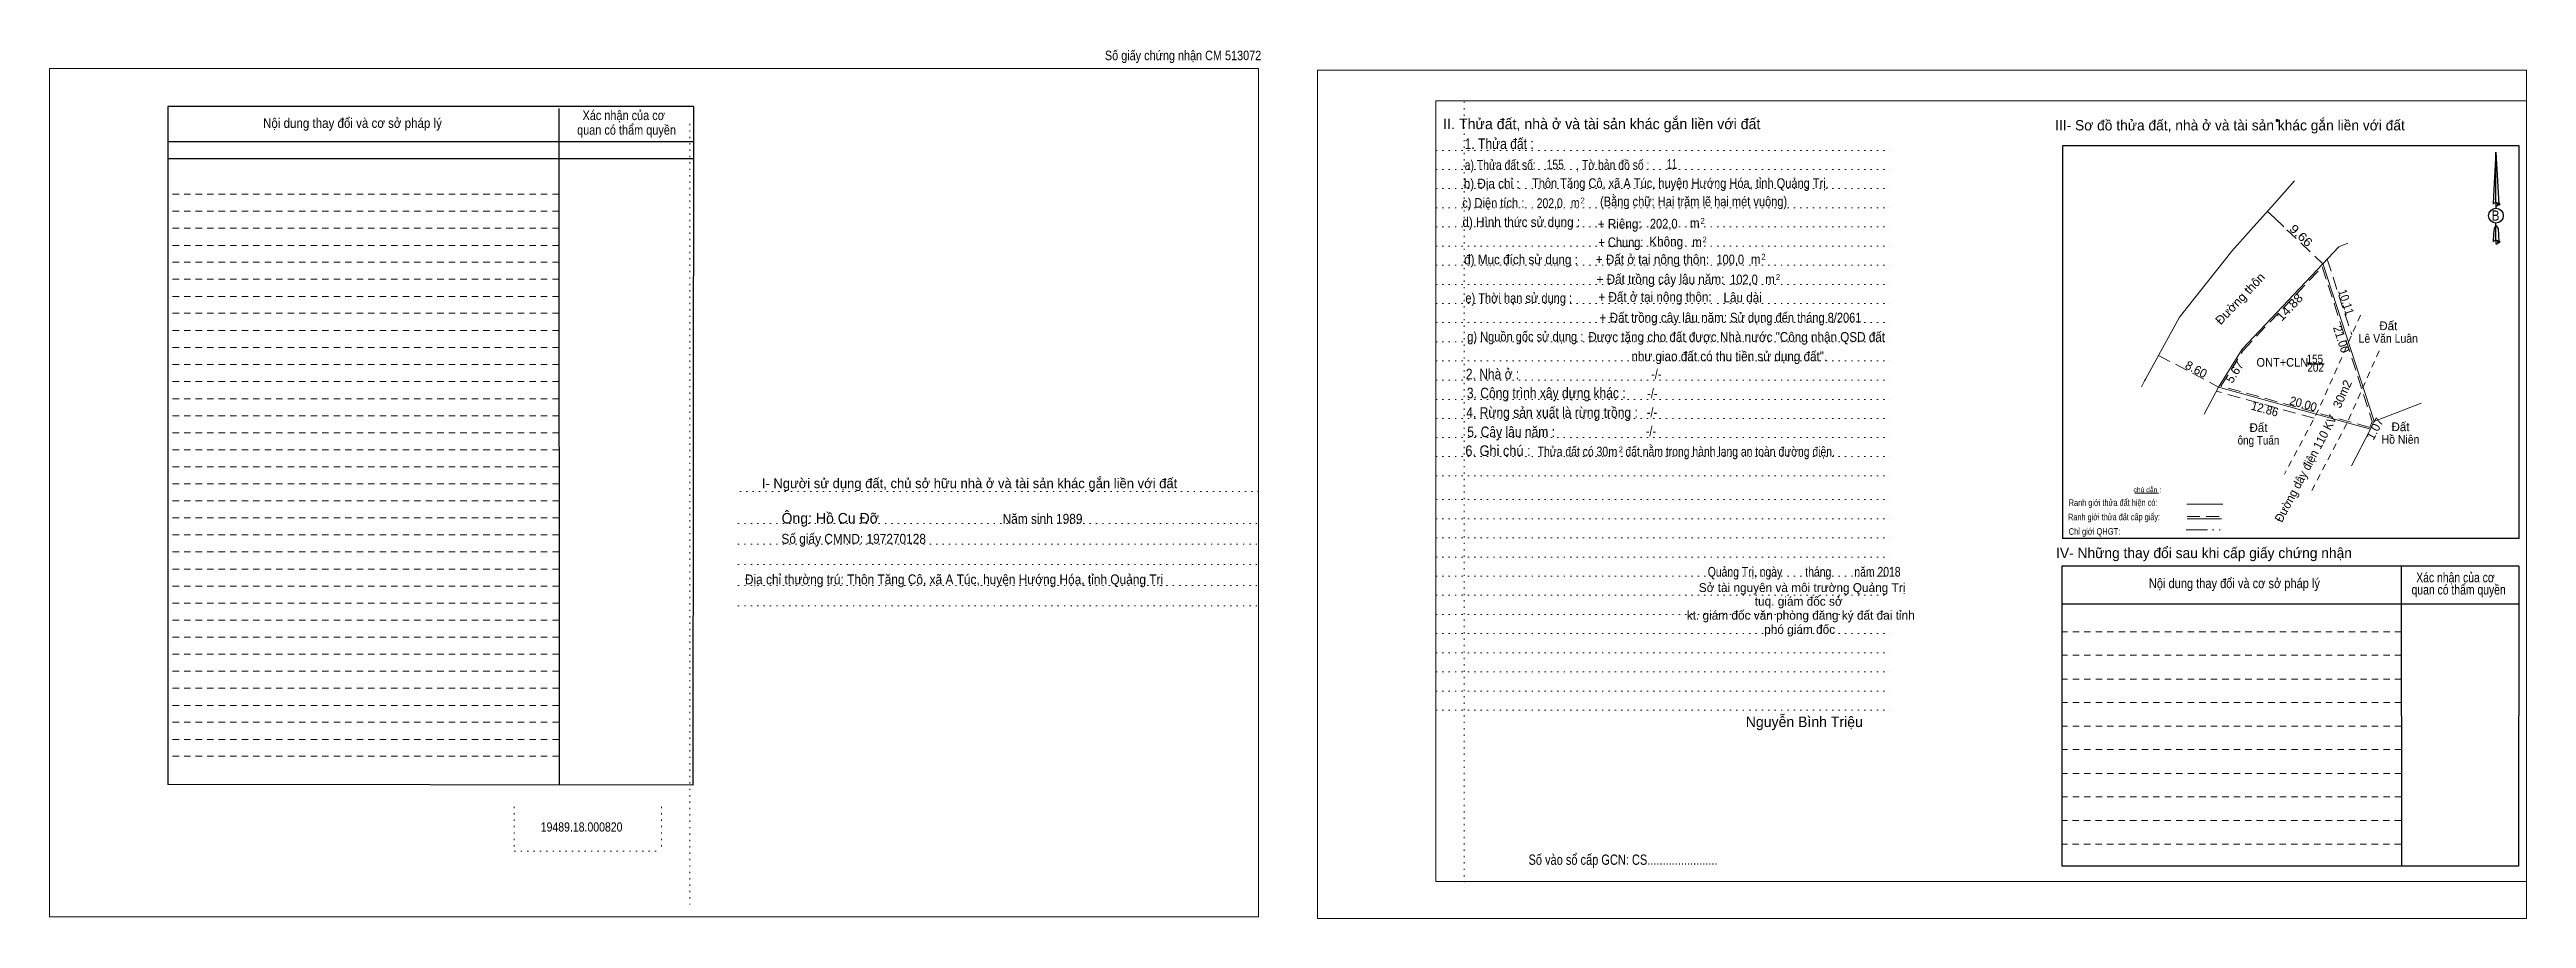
# Model space of a CAD drawing. Header units: metres. Extents: x 549200 to 549841, y 1821462 to 1821750.
# Drawn here: x 549200.4 to 549514.2, y 1821588.9 to 1821699 of the extents above; entities that cross this region are included whole.
import ezdxf
from ezdxf.enums import TextEntityAlignment as Align

# ---------------------------------------------------------------- set-up
doc = ezdxf.new("R2010")
doc.units = ezdxf.units.M
doc.header["$LTSCALE"] = 0.54
doc.header["$PDMODE"] = 32
doc.header["$PDSIZE"] = 0.27
for name, pattern in [('DASH_DOUBLE_DOT', [9.2, 5, -1.2, 0.3, -1.2, 0.3, -1.2]), ('DOTTED', [1.5, 0.3, -1.2]), ('MEDIUM_DASHED', [4.5, 3, -1.5]), ('SHORT_DASHED', [2.7, 1.5, -1.2])]:
    doc.linetypes.add(name, pattern=pattern)
for name, color, linetype, lineweight in [('1', 7, 'DOTTED', 13), ('18', 7, 'Continuous', 25), ('28', 7, 'SHORT_DASHED', 13), ('55', 7, 'Continuous', 13), ('7', 7, 'Continuous', 13)]:
    doc.layers.add(name, color=color, linetype=linetype, lineweight=lineweight)
doc.layers.add('40', color=7, linetype='Continuous')

msp = doc.modelspace()

# ---------------------------------------------------------------- texts
at = {"layer": '18'}
for s, height, p in [('II. Thửa đất, nhà ở và tài sản khác gắn liền với đất', 1.343, (549397.085, 1821688.95)), ('Ông: Hồ Cu Đỡ', 1.33, (549299.33, 1821638.98))]:
    msp.add_text(s, height=height, dxfattribs=at).set_placement(p, align=Align.CENTER)
for s, height, width, p in [('1. Thửa đất :', 1.343, 0.85, (549384.085, 1821686.43)), ('a) Thửa đất số:              , Tờ bản đồ số : ', 1.231, 0.8, (549391.605, 1821683.8)), ('155', 1.23, 0.8, (549391.195, 1821683.85)), ('11', 1.23, 0.7, (549405.985, 1821683.92)), ('b) Địa chỉ : ', 1.231, 0.9, (549383.34, 1821681.44)), ('c) Diện tích :                                                   ', 1.231, 0.85, (549393.25, 1821678.99)), ('202,0', 1.23, 0.8, (549390.49, 1821678.96)), (' m', 1.231, 0.8, (549393.535, 1821679)), ('2', 0.7458, 0.75, (549394.665, 1821679.53)), ('B', 1.29, 0.85, (549510.335, 1821677.36)), ('d) Hình thức sử dụng :', 1.231, 0.9, (549386.89, 1821676.56)), ('+ Riêng: ', 1.231, 0.9, (549399.56, 1821676.33)), ('       + Chung:', 1.231, 0.85, (549398.15, 1821674)), ('Không', 1.231, 0.9, (549405.25, 1821674.08)), ('202,0', 1.23, 0.85, (549404.935, 1821676.35)), (' m', 1.231, 0.9, (549408.66, 1821676.43)), (' m', 1.231, 0.9, (549408.94, 1821674.03)), ('2', 0.7458, 0.8, (549409.865, 1821676.95)), ('2', 0.7458, 0.8, (549410.115, 1821674.59)), ('đ) Mục đích sử dụng :', 1.231, 0.9, (549386.855, 1821671.82)), ('+ Đất ở tại nông thôn:', 1.231, 0.9, (549403.51, 1821671.83)), ('100,0', 1.23, 0.85, (549413.365, 1821671.82)), (' m', 1.231, 0.9, (549416.38, 1821671.85)), ('2', 0.7458, 0.8, (549417.575, 1821672.41)), ('+ Đất trồng cây lâu năm:', 1.231, 0.9, (549404.52, 1821669.32)), ('102,0', 1.23, 0.85, (549415.105, 1821669.29)), (' m', 1.231, 0.9, (549418.2, 1821669.32)), ('2', 0.7458, 0.8, (549419.415, 1821669.84)), ('e) Thời hạn sử dụng :', 1.231, 0.85, (549386.57, 1821666.93)), ('+ Đất ở tại nông thôn:', 1.231, 0.9, (549403.83, 1821667.07)), ('Lâu dài', 1.231, 0.9, (549414.935, 1821667)), ('g) Nguồn gốc sử dụng :', 1.231, 0.85, (549387.39, 1821662.05)), ('2. Nhà ở :', 1.343, 0.85, (549383.245, 1821657.24)), ('3. Công trình xây dựng khác :', 1.343, 0.85, (549390.05, 1821654.84)), ('4. Rừng sản xuất là rừng trồng :', 1.343, 0.85, (549390.785, 1821652.37)), ('5. Cây lâu năm :', 1.343, 0.85, (549385.605, 1821649.92)), ('6. Ghi chú :', 1.343, 0.9, (549383.935, 1821647.53)), (' m', 1.23, 0.85, (549398.3, 1821647.46)), ('2', 0.75, 0.75, (549399.51, 1821647.98)), ('19489.18.000820', 1.17, 0.85, (549267.825, 1821599.93)), ('Số vào sổ cấp GCN: CS.......................', 1.304, 0.8, (549399.785, 1821595.72))]:
    msp.add_text(s, height=height, dxfattribs=dict(at, width=width)).set_placement(p, align=Align.CENTER)
for s, width, p in [(' Thôn Tăng Cô, xã A Túc, huyện Hướng Hóa, tỉnh Quảng Trị.', 0.85, (549387.86, 1821681.49)), ('(Bằng chữ: Hai trăm lẽ hai mét vuông)', 0.85, (549396.87, 1821679.18)), ('+ Đất trồng cây lâu năm:', 0.9, (549396.8, 1821664.45)), (' Sử dụng đến tháng 8/2061', 0.85, (549412.96, 1821664.45)), ('Được tặng cho đất được Nhà nước "Công nhận QSD đất ', 0.9, (549395.38, 1821662)), ('như giao đất có thu tiền sử dụng đất".', 0.9, (549400.84, 1821659.55))]:
    msp.add_text(s, height=1.23, dxfattribs=dict(at, width=width)).set_placement(p)
at = {"layer": '28'}
for s, height, width, p in [('Xác nhận của cơ', 1.216, 0.85, (549273.16, 1821690.1)), ('Xác nhận của cơ', 1.216, 0.85, (549273.16, 1821690.1)), ('Nội dung thay đổi và cơ sở pháp lý', 1.216, 0.9, (549238.795, 1821689.11)), ('Nội dung thay đổi và cơ sở pháp lý', 1.216, 0.9, (549238.795, 1821689.11)), (' quan có thẩm quyền', 1.216, 0.85, (549273.325, 1821688.25)), (' quan có thẩm quyền', 1.216, 0.85, (549273.325, 1821688.25)), ('-/-', 1.231, 0.85, (549403.5, 1821654.86)), ('-/-', 1.231, 0.85, (549404, 1821657.3)), ('-/-', 1.231, 0.85, (549403.45, 1821652.46)), ('-/-', 1.231, 0.85, (549403.31, 1821650.06)), ('Thửa đất có 30      đất nằm trong hành lang an toàn đường điện.', 1.23, 0.8, (549407.795, 1821647.48)), ('Nội dung thay đổi và cơ sở pháp lý', 1.231, 0.85, (549477.245, 1821630.78)), (' quan có thẩm quyền', 1.231, 0.8, (549505.475, 1821629.98)), ('Xác nhận của cơ', 1.231, 0.8, (549505.255, 1821631.52))]:
    msp.add_text(s, height=height, dxfattribs=dict(at, width=width)).set_placement(p, align=Align.CENTER)
for s, height, p in [('III- Sơ đồ thửa đất, nhà ở và tài sản khác gắn liền với đất', 1.306, (549476.685, 1821688.79)), ('I- Người sử dụng đất, chủ sở hữu nhà ở và tài sản khác gắn liền với đất', 1.233, (549316.98, 1821643.45)), ('IV- Những thay đổi sau khi cấp giấy chứng nhận', 1.306, (549473.395, 1821634.59))]:
    msp.add_text(s, height=height, dxfattribs=at).set_placement(p, align=Align.CENTER)
at = {"layer": '28', "width": 0.9}
for s, p in [('Số giấy CMND: 197270128', (549293.14, 1821636.41)), ('Năm sinh 1989', (549321.17, 1821638.95)), ('Địa chỉ thường trú: Thôn Tăng Cô, xã A Túc, huyện Hướng Hóa, tỉnh Quảng Trị', (549288.52, 1821631.27))]:
    msp.add_text(s, height=1.25, dxfattribs=at).set_placement(p)
at = {"layer": '40', "width": 0.85}
msp.add_text('Số giấy chứng nhận CM 513072', height=1.21, dxfattribs=at).set_placement((549344.035, 1821697.69), align=Align.CENTER)
at = {"layer": '55'}
msp.add_text('chú dẫn :', height=0.6176, rotation=359.974, dxfattribs=at).set_placement((549466.2099, 1821642.9391), align=Align.CENTER)
for s, height, width, p in [('Ranh giới thửa đất hiện có:', 0.8401, 0.8, (549461.874, 1821641.2031)), ('Chỉ giới QHGT:', 0.8365, 0.85, (549459.514, 1821637.5478)), ('Ranh giới thửa đất cấp giấy:', 0.8365, 0.8, (549461.999, 1821639.3835))]:
    msp.add_text(s, height=height, rotation=0.135, dxfattribs=dict(at, width=width)).set_placement(p, align=Align.CENTER)
at = {"layer": '7'}
for s, rotation, width, p in [('9.66', 316.593, 1.15, (549485.3121, 1821675.0668)), ('Đường thôn', 46.607, 1.05, (549478.3612, 1821667.0972)), ('10.11', 287.969, 0.9, (549490.8771, 1821666.8647)), ('14.88', 46.591, 1.1, (549484.6398, 1821666.002)), ('21.00', 287.969, 0.95, (549490.2666, 1821662.1547)), ('12.86', 344.483, 0.95, (549480.9529, 1821652.9628)), ('20.00', 344.511, 0.95, (549485.8231, 1821653.6136)), ('Đường dây điện 110 KV', 62.291, 0.95, (549486.7635, 1821645.6793))]:
    msp.add_text(s, height=1.1, rotation=rotation, dxfattribs=dict(at, width=width)).set_placement(p, align=Align.CENTER)
for s, height, width, p in [('Lê Văn Luân', 1.1, 0.9, (549496.74, 1821661.88)), ('155', 1.1, 0.85, (549487.435, 1821659.28)), ('202', 1.1, 0.85, (549487.535, 1821658.21)), ('ông Tuấn', 1.1, 0.85, (549480.295, 1821648.98)), ('Hồ Niên', 1.1, 0.9, (549498.29, 1821649.08)), ('Quảng Trị, ngày        tháng        năm 2018', 1.23, 0.8, (549422.73, 1821632.24))]:
    msp.add_text(s, height=height, dxfattribs=dict(at, width=width)).set_placement(p, align=Align.CENTER)
for s, height, p in [('Đất', 1.1, (549496.74, 1821663.48)), ('Đất', 1.1, (549480.3, 1821650.58)), ('Đất', 1.1, (549498.29, 1821650.68)), ('Sở tài nguyên và môi trường Quảng Trị', 1.119, (549422.465, 1821630.29)), ('kt. giám đốc văn phòng đăng ký đất đai tỉnh', 1.12, (549422.3, 1821626.79)), ('tuq. giám đốc sở', 1.12, (549422.04, 1821628.56)), ('phó giám đốc', 1.12, (549422.16, 1821625)), ('Nguyễn Bình Triệu', 1.33, (549422.75, 1821613.18))]:
    msp.add_text(s, height=height, dxfattribs=at).set_placement(p, align=Align.CENTER)
for s, rotation, p in [('8.60', 332.214, (549472.1486, 1821658.0294)), ('5.67', 58.048, (549477.7357, 1821657.8739)), ('30m2', 66.043, (549491.4261, 1821655.1617)), ('1.07', 62.203, (549495.5304, 1821650.7185))]:
    msp.add_text(s, height=1.1, rotation=rotation, dxfattribs=at).set_placement(p, align=Align.CENTER)
at = {"layer": '7', "width": 0.95}
msp.add_text('ONT+CLN', height=1.1, dxfattribs=at).set_placement((549486.6, 1821658.85), align=Align.RIGHT)

# ---------------------------------------------------------------- linework, layer by layer
at = {"layer": '1', "linetype": 'Continuous'}
for p, q in [((549376.06, 1821692.55), (549514.25, 1821692.55)), ((549376.06, 1821692.55), (549376.06, 1821593.59)), ((549514.25, 1821692.55), (549514.25, 1821592.8)), ((549376.06, 1821593.59), (549514.25, 1821593.59))]:
    msp.add_line(p, q, dxfattribs=at)
at = {"layer": '1'}
for p, q in [((549379.67, 1821692.43), (549379.67, 1821593.53)), ((549281.55, 1821689.61), (549281.55, 1821590.68)), ((549376.06, 1821686.23), (549381.66, 1821686.23)), ((549376.06, 1821686.23), (549433.58, 1821686.23)), ((549376.06, 1821683.85), (549433.58, 1821683.85)), ((549376.06, 1821681.42), (549433.58, 1821681.42)), ((549376.06, 1821678.99), (549433.58, 1821678.99)), ((549376.06, 1821676.56), (549433.58, 1821676.56)), ((549376.06, 1821674.12), (549433.58, 1821674.12)), ((549376.06, 1821671.72), (549433.58, 1821671.72)), ((549376.06, 1821669.27), (549433.58, 1821669.27)), ((549376.06, 1821666.84), (549433.58, 1821666.84)), ((549376.06, 1821664.44), (549433.58, 1821664.44)), ((549376.06, 1821661.98), (549433.58, 1821661.98)), ((549376.06, 1821659.57), (549433.58, 1821659.57)), ((549376.06, 1821657.14), (549433.58, 1821657.14)), ((549376.06, 1821654.71), (549433.58, 1821654.71)), ((549376.06, 1821652.3), (549433.58, 1821652.3)), ((549376.06, 1821649.86), (549433.58, 1821649.86)), ((549376.06, 1821647.45), (549433.58, 1821647.45)), ((549376.06, 1821645.01), (549433.58, 1821645.01)), ((549287.87, 1821643.02), (549353.59, 1821643.02)), ((549376.06, 1821642.01), (549433.58, 1821642.01)), ((549287.64, 1821638.98), (549353.37, 1821638.98)), ((549376.06, 1821639.55), (549433.58, 1821639.55)), ((549287.64, 1821636.37), (549353.37, 1821636.37)), ((549376.06, 1821637.14), (549433.58, 1821637.14)), ((549376.06, 1821634.71), (549433.58, 1821634.71)), ((549287.64, 1821633.8), (549353.37, 1821633.8)), ((549287.64, 1821631.13), (549353.37, 1821631.13)), ((549376.06, 1821632.29), (549433.58, 1821632.29)), ((549287.64, 1821628.55), (549353.37, 1821628.55)), ((549376.06, 1821629.88), (549433.58, 1821629.88)), ((549376.06, 1821627.43), (549433.58, 1821627.43)), ((549376.06, 1821625.02), (549433.58, 1821625.02)), ((549376.06, 1821622.58), (549433.58, 1821622.58)), ((549376.06, 1821620.17), (549433.58, 1821620.17)), ((549376.06, 1821617.73), (549433.58, 1821617.73)), ((549376.06, 1821615.3), (549433.58, 1821615.3)), ((549259.3, 1821603.07), (549259.3, 1821597.44)), ((549277.97, 1821603.07), (549277.97, 1821597.44)), ((549259.3, 1821597.44), (549277.97, 1821597.44))]:
    msp.add_line(p, q, dxfattribs=at)
at = {"layer": '1', "linetype": 'Continuous'}
for points in [[(549200.41, 1821589.14), (549353.61, 1821589.14), (549353.61, 1821696.64), (549200.41, 1821696.64)], [(549200.41, 1821696.64), (549353.61, 1821696.64), (549353.61, 1821589.14), (549200.41, 1821589.14)], [(549361.06, 1821588.92), (549514.25, 1821588.92), (549514.25, 1821696.42), (549361.06, 1821696.42)]]:
    msp.add_lwpolyline(points, close=True, dxfattribs=at)
msp.add_lwpolyline([(549381.66, 1821692.55), (549514.25, 1821692.55), (549514.25, 1821593.59), (549381.66, 1821593.59)], dxfattribs=at)
at = {"layer": '18'}
for p, q in [((549510.37, 1821686.04), (549510.73, 1821679.45)), ((549510.37, 1821686.04), (549510.73, 1821679.45)), ((549510.37, 1821686.04), (549510.73, 1821679.45)), ((549510.09, 1821680.46), (549510.05, 1821679.45)), ((549510.37, 1821679.65), (549510.37, 1821679.38)), ((549510.37, 1821679.38), (549510.37, 1821679.22)), ((549510.37, 1821679.22), (549510.37, 1821678.99)), ((549510.37, 1821679.22), (549510.37, 1821678.99)), ((549510.37, 1821679.22), (549510.37, 1821678.99)), ((549510.37, 1821676.74), (549510.37, 1821677.05)), ((549510.37, 1821676.74), (549510.37, 1821677.05)), ((549510.37, 1821676.74), (549510.37, 1821677.05)), ((549510.37, 1821676.74), (549510.65, 1821676.37)), ((549510.37, 1821676.74), (549510.65, 1821676.37)), ((549510.37, 1821676.74), (549510.65, 1821676.37)), ((549510.37, 1821674.88), (549510.37, 1821674.61)), ((549510.65, 1821676.37), (549510.73, 1821674.67)), ((549510.65, 1821676.37), (549510.73, 1821674.67)), ((549510.65, 1821676.37), (549510.73, 1821674.67)), ((549510.37, 1821674.61), (549510.37, 1821674.44))]:
    msp.add_line(p, q, dxfattribs=at)
for points in [[(549510.37, 1821679.65), (549510.37, 1821686.04), (549510.09, 1821680.46)], [(549510.37, 1821674.88), (549510.37, 1821676.74), (549510.15, 1821676.37), (549510.09, 1821675.67), (549510.05, 1821674.67)]]:
    msp.add_lwpolyline(points, dxfattribs=at)
msp.add_ellipse((549510.3846, 1821677.978), major_axis=(0, 0.9392), ratio=0.983453, dxfattribs=at)
for centre, start_param, end_param in [((549510.385, 1821679.4252), 1.57079633, 3.07445202), ((549510.385, 1821679.4252), 0.06714063, 1.57079633), ((549510.385, 1821679.4252), 4.71238898, 6.28318531), ((549510.385, 1821674.6318), 2.49106941, 3.07427841), ((549510.385, 1821674.6318), 1.57079633, 2.49106941), ((549510.385, 1821674.6318), 0.06714063, 1.57079633), ((549510.385, 1821674.6318), 4.71238898, 6.28318531)]:
    msp.add_ellipse(centre, major_axis=(0.3386, 0), ratio=0.655448, start_param=start_param, end_param=end_param, dxfattribs=at)
for p in [(549510.73, 1821679.45), (549510.73, 1821674.67)]:
    msp.add_point(p, dxfattribs=at)
at = {"layer": '28', "linetype": 'Continuous', "lineweight": 25}
for p, q in [((549282, 1821691.82), (549215.38, 1821691.82)), ((549264.93, 1821691.55), (549264.97, 1821605.84)), ((549282, 1821691.82), (549281.92, 1821605.83)), ((549282, 1821687.33), (549215.47, 1821687.33)), ((549282, 1821687.33), (549215.47, 1821687.33)), ((549282, 1821685.17), (549215.47, 1821685.17)), ((549455.48, 1821686.82), (549455.48, 1821637.07)), ((549513.33, 1821637.07), (549455.48, 1821637.07)), ((549498.39, 1821633.57), (549498.43, 1821595.56)), ((549513.3, 1821633.57), (549513.26, 1821595.56)), ((549513.26, 1821628.74), (549455.39, 1821628.74)), ((549281.92, 1821605.83), (549215.38, 1821605.88)), ((549513.26, 1821595.56), (549455.39, 1821595.56))]:
    msp.add_line(p, q, dxfattribs=at)
at = {"layer": '28'}
for p, q in [((549264.93, 1821680.72), (549215.38, 1821680.72)), ((549264.93, 1821678.56), (549215.38, 1821678.56)), ((549264.93, 1821676.4), (549215.38, 1821676.4)), ((549264.93, 1821674.22), (549215.38, 1821674.22)), ((549264.93, 1821672.08), (549215.38, 1821672.08)), ((549264.93, 1821669.92), (549215.38, 1821669.92)), ((549264.93, 1821667.74), (549215.38, 1821667.74)), ((549264.93, 1821665.61), (549215.38, 1821665.61)), ((549264.93, 1821663.44), (549215.38, 1821663.44)), ((549264.93, 1821661.29), (549215.38, 1821661.29)), ((549264.93, 1821659.13), (549215.38, 1821659.13)), ((549264.93, 1821656.95), (549215.38, 1821656.95)), ((549264.93, 1821654.78), (549215.38, 1821654.78)), ((549264.93, 1821652.64), (549215.38, 1821652.64)), ((549264.93, 1821650.48), (549215.38, 1821650.48)), ((549264.93, 1821648.32), (549215.38, 1821648.32)), ((549264.93, 1821646.17), (549215.38, 1821646.17)), ((549264.93, 1821644.02), (549215.38, 1821644.02)), ((549264.93, 1821641.86), (549215.38, 1821641.86)), ((549264.93, 1821639.69), (549215.38, 1821639.69)), ((549264.93, 1821637.52), (549215.38, 1821637.52)), ((549264.93, 1821635.38), (549215.38, 1821635.38)), ((549264.93, 1821633.2), (549215.38, 1821633.2)), ((549264.93, 1821631.04), (549215.38, 1821631.04)), ((549264.93, 1821628.88), (549215.38, 1821628.88)), ((549264.93, 1821626.71), (549215.38, 1821626.71)), ((549498.39, 1821625.25), (549455.39, 1821625.25)), ((549264.93, 1821624.57), (549215.38, 1821624.57)), ((549264.93, 1821622.4), (549215.38, 1821622.4)), ((549498.39, 1821622.28), (549455.39, 1821622.28)), ((549264.93, 1821620.25), (549215.38, 1821620.25)), ((549498.39, 1821619.25), (549455.39, 1821619.25)), ((549264.93, 1821618.09), (549215.38, 1821618.09)), ((549264.93, 1821615.93), (549215.38, 1821615.93)), ((549498.39, 1821616.27), (549455.39, 1821616.27)), ((549264.93, 1821613.79), (549215.38, 1821613.79)), ((549498.39, 1821613.28), (549455.39, 1821613.28)), ((549264.93, 1821611.6), (549215.38, 1821611.6)), ((549264.93, 1821609.49), (549215.38, 1821609.49)), ((549498.39, 1821610.32), (549455.39, 1821610.32)), ((549498.39, 1821607.31), (549455.39, 1821607.31)), ((549498.39, 1821604.33), (549455.39, 1821604.33)), ((549498.36, 1821601.33), (549455.39, 1821601.33)), ((549498.36, 1821598.34), (549455.39, 1821598.34))]:
    msp.add_line(p, q, dxfattribs=at)
at = {"layer": '28', "linetype": 'Continuous', "lineweight": 25}
for points in [[(549282, 1821691.82), (549215.38, 1821691.82), (549215.38, 1821605.88)], [(549513.33, 1821637.07), (549513.33, 1821686.82), (549455.48, 1821686.82)], [(549513.3, 1821633.57), (549455.39, 1821633.57), (549455.39, 1821595.56)]]:
    msp.add_lwpolyline(points, dxfattribs=at)
at = {"layer": '28'}
msp.add_point((549482.67, 1821690.04), dxfattribs=at)
at = {"layer": '55'}
for p, q in [((549464.63, 1821642.81), (549467.64, 1821642.84)), ((549471.22, 1821641.42), (549475.76, 1821641.42)), ((549471.25, 1821639.58), (549475.61, 1821639.58)), ((549471.25, 1821639.58), (549475.61, 1821639.58))]:
    msp.add_line(p, q, dxfattribs=at)
at = {"layer": '55', "linetype": 'DASH_DOUBLE_DOT'}
msp.add_line((549471.14, 1821638.19), (549475.68, 1821638.19), dxfattribs=at)
at = {"layer": '55', "linetype": 'MEDIUM_DASHED'}
msp.add_line((549471.25, 1821639.88), (549475.73, 1821639.88), dxfattribs=at)
at = {"layer": '7'}
for p, q in [((549479.34, 1821676.2), (549482.31, 1821679.52)), ((549476.92, 1821673.5), (549479.34, 1821676.2)), ((549490.48, 1821674.03), (549488.45, 1821671.89)), ((549488.46, 1821671.93), (549494.94, 1821651.95)), ((549490.48, 1821674.03), (549491.63, 1821674.51)), ((549465.86, 1821657.06), (549465.49, 1821656.28)), ((549475.23, 1821656.27), (549473.43, 1821652.85)), ((549494.93, 1821651.91), (549500.91, 1821654.24)), ((549492.07, 1821646.3), (549494.5, 1821650.93)), ((549494.93, 1821651.91), (549494.5, 1821650.93))]:
    msp.add_line(p, q, dxfattribs=at)
at = {"layer": '7', "linetype": 'MEDIUM_DASHED'}
for p, q in [((549481.43, 1821678.53), (549482.31, 1821677.7)), ((549488.99, 1821672.49), (549492.11, 1821662.87)), ((549478.38, 1821660.94), (549488.37, 1821671.5)), ((549488.37, 1821671.5), (549494.72, 1821651.92)), ((549467.62, 1821660.28), (549475.23, 1821656.27)), ((549475.54, 1821656.39), (549478.4, 1821660.97)), ((549494.39, 1821651.16), (549475.54, 1821656.39)), ((549487.33, 1821652.31), (549474.94, 1821655.75)), ((549494.72, 1821651.92), (549494.39, 1821651.16))]:
    msp.add_line(p, q, dxfattribs=at)
at = {"layer": '7', "linetype": 'SHORT_DASHED'}
for p, q in [((549493.21, 1821665.36), (549487.89, 1821653.38)), ((549495.59, 1821660.85), (549491.49, 1821651.64)), ((549487.89, 1821653.38), (549483.6, 1821645.23)), ((549491.49, 1821651.64), (549487.01, 1821643.11))]:
    msp.add_line(p, q, dxfattribs=at)
at = {"layer": '7', "lineweight": 25}
msp.add_line((549486.54, 1821659.22), (549488.61, 1821659.22), dxfattribs=at)
at = {"layer": '7'}
for points in [[(549482.31, 1821679.52), (549484.88, 1821682.39), (549482.31, 1821679.52)], [(549482.31, 1821679.52), (549479.34, 1821676.2), (549476.92, 1821673.5)], [(549476.92, 1821673.5), (549470.3, 1821665.13), (549465.96, 1821657.27), (549465.86, 1821657.06)], [(549475.23, 1821656.27), (549478.23, 1821661.08), (549488.45, 1821671.89)], [(549494.5, 1821650.93), (549475.23, 1821656.27), (549478.23, 1821661.08)]]:
    msp.add_lwpolyline(points, dxfattribs=at)
at = {"layer": '7', "linetype": 'MEDIUM_DASHED'}
msp.add_lwpolyline([(549482.31, 1821677.7), (549483.9, 1821676.2), (549488.45, 1821671.89)], dxfattribs=at)

msp.set_redraw_order([(e.dxf.handle, doc.entitydb.next_handle()) for e in msp.query("TEXT MTEXT ATTDEF DIMENSION ARC_DIMENSION")])  # texts and dimensions are drawn at this point

doc.saveas('drawing.dxf')
